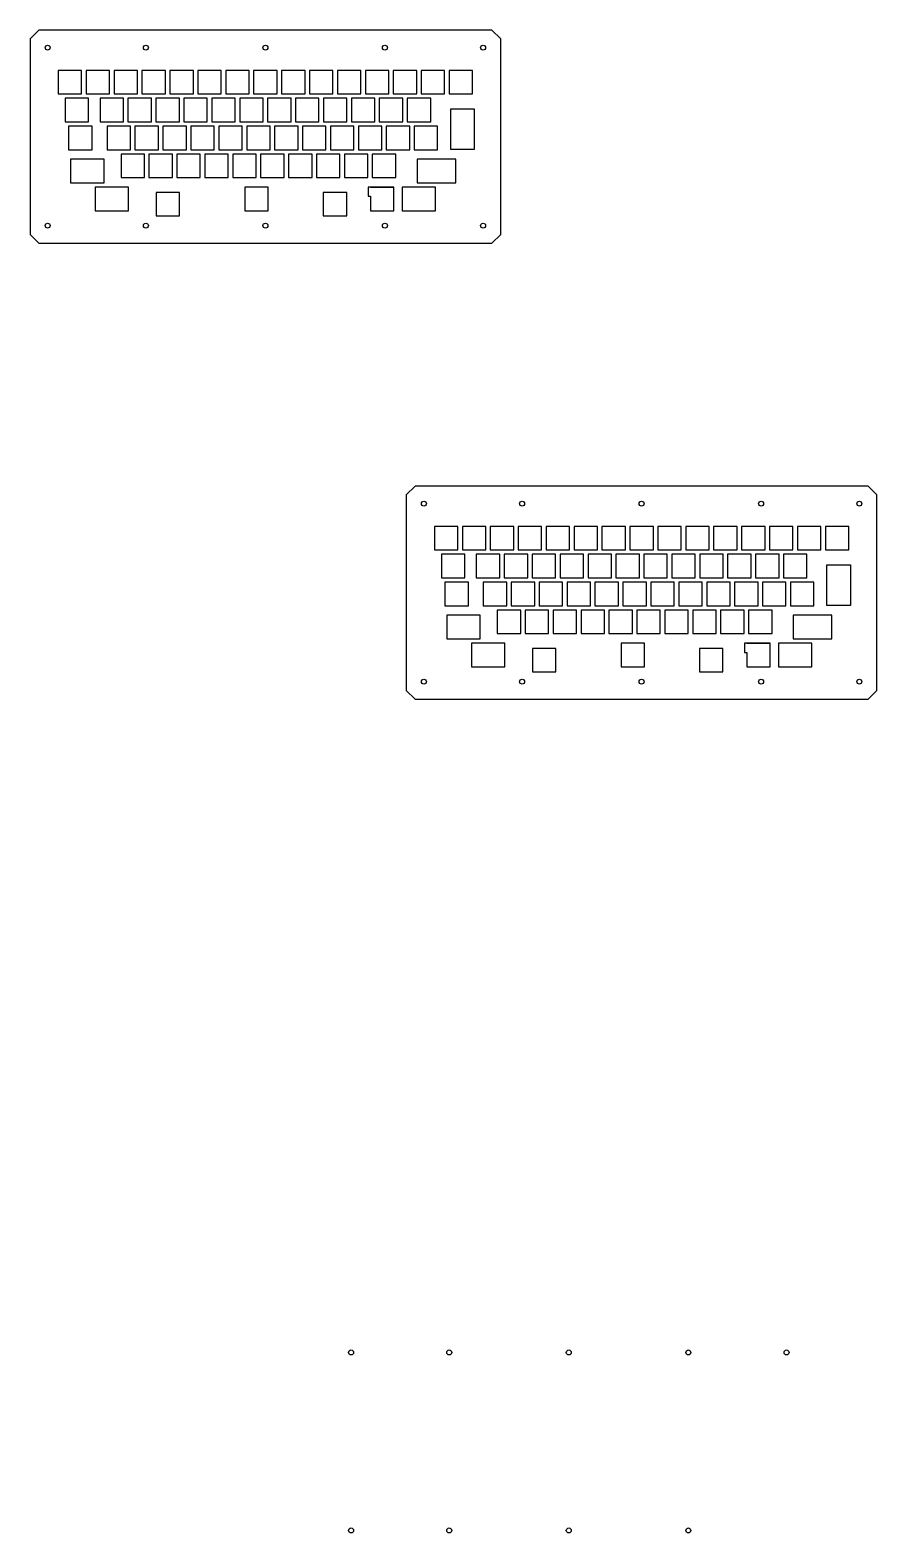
# Model space of a CAD drawing. Header units: millimetres. Extents: x -7565 to 5748, y -10126 to 3805.
# Drawn here: x 2713 to 3290, y -10126 to -9101 of the extents above; entities that cross this region are included whole.
import ezdxf

# ---------------------------------------------------------------- set-up
doc = ezdxf.new("R2010")
doc.units = ezdxf.units.MM
doc.layers.get('Defpoints').update_dxf_attribs({"color": 3})

msp = doc.modelspace()

# ---------------------------------------------------------------- linework, layer by layer
for centre in [(2931.55, -10002.595), (2998.55, -10002.595), (3080.1, -10002.595), (3161.65, -10002.595), (3228.65, -10002.595), (2931.55, -10123.995), (2998.55, -10123.995), (3080.1, -10123.995), (3161.65, -10123.995)]:
    msp.add_circle(centre, 1.7)
at = {"layer": 'Defpoints'}
for points in [[(3033.627, -9240.009), (3033.627, -9106.609), (3027.627, -9100.609), (2718.527, -9100.609), (2712.527, -9106.609), (2712.527, -9240.009), (2718.527, -9246.009), (3027.627, -9246.009)], [(2747.727, -9144.109), (2747.727, -9128.109), (2731.727, -9128.109), (2731.727, -9144.109)], [(2766.777, -9144.109), (2766.777, -9128.109), (2750.777, -9128.109), (2750.777, -9144.109)], [(2785.827, -9144.109), (2785.827, -9128.109), (2769.827, -9128.109), (2769.827, -9144.109)], [(2804.877, -9144.109), (2804.877, -9128.109), (2788.877, -9128.109), (2788.877, -9144.109)], [(2823.927, -9144.109), (2823.927, -9128.109), (2807.927, -9128.109), (2807.927, -9144.109)], [(2842.977, -9144.109), (2842.977, -9128.109), (2826.977, -9128.109), (2826.977, -9144.109)], [(2862.027, -9144.109), (2862.027, -9128.109), (2846.027, -9128.109), (2846.027, -9144.109)], [(2881.077, -9144.109), (2881.077, -9128.109), (2865.077, -9128.109), (2865.077, -9144.109)], [(2900.127, -9144.109), (2900.127, -9128.109), (2884.127, -9128.109), (2884.127, -9144.109)], [(2919.177, -9144.109), (2919.177, -9128.109), (2903.177, -9128.109), (2903.177, -9144.109)], [(2938.227, -9144.109), (2938.227, -9128.109), (2922.227, -9128.109), (2922.227, -9144.109)], [(2957.277, -9144.109), (2957.277, -9128.109), (2941.277, -9128.109), (2941.277, -9144.109)], [(2976.327, -9144.109), (2976.327, -9128.109), (2960.327, -9128.109), (2960.327, -9144.109)], [(2995.377, -9144.109), (2995.377, -9128.109), (2979.377, -9128.109), (2979.377, -9144.109)], [(3014.427, -9144.109), (3014.427, -9128.109), (2998.427, -9128.109), (2998.427, -9144.109)], [(2752.49, -9163.159), (2752.49, -9147.159), (2736.49, -9147.159), (2736.49, -9163.159)], [(2776.302, -9163.159), (2776.302, -9147.159), (2760.302, -9147.159), (2760.302, -9163.159)], [(2795.352, -9163.159), (2795.352, -9147.159), (2779.352, -9147.159), (2779.352, -9163.159)], [(2814.402, -9163.159), (2814.402, -9147.159), (2798.402, -9147.159), (2798.402, -9163.159)], [(2833.452, -9163.159), (2833.452, -9147.159), (2817.452, -9147.159), (2817.452, -9163.159)], [(2852.502, -9163.159), (2852.502, -9147.159), (2836.502, -9147.159), (2836.502, -9163.159)], [(2871.552, -9163.159), (2871.552, -9147.159), (2855.552, -9147.159), (2855.552, -9163.159)], [(2890.602, -9163.159), (2890.602, -9147.159), (2874.602, -9147.159), (2874.602, -9163.159)], [(2909.652, -9163.159), (2909.652, -9147.159), (2893.652, -9147.159), (2893.652, -9163.159)], [(2928.702, -9163.159), (2928.702, -9147.159), (2912.702, -9147.159), (2912.702, -9163.159)], [(2947.752, -9163.159), (2947.752, -9147.159), (2931.752, -9147.159), (2931.752, -9163.159)], [(2966.802, -9163.159), (2966.802, -9147.159), (2950.802, -9147.159), (2950.802, -9163.159)], [(2985.852, -9163.159), (2985.852, -9147.159), (2969.852, -9147.159), (2969.852, -9163.159)], [(3015.546, -9160.184), (3015.546, -9176.184), (3015.546, -9182.109), (3004.046, -9182.109), (2999.546, -9182.109), (2999.546, -9176.184), (2999.546, -9160.184), (2999.546, -9154.259), (3004.046, -9154.259), (3015.546, -9154.259)], [(2754.871, -9182.209), (2754.871, -9166.209), (2738.871, -9166.209), (2738.871, -9182.209)], [(2781.065, -9182.209), (2781.065, -9166.209), (2765.065, -9166.209), (2765.065, -9182.209)], [(2800.115, -9182.209), (2800.115, -9166.209), (2784.115, -9166.209), (2784.115, -9182.209)], [(2819.165, -9182.209), (2819.165, -9166.209), (2803.165, -9166.209), (2803.165, -9182.209)], [(2838.215, -9182.209), (2838.215, -9166.209), (2822.215, -9166.209), (2822.215, -9182.209)], [(2857.265, -9182.209), (2857.265, -9166.209), (2841.265, -9166.209), (2841.265, -9182.209)], [(2876.315, -9182.209), (2876.315, -9166.209), (2860.315, -9166.209), (2860.315, -9182.209)], [(2895.365, -9182.209), (2895.365, -9166.209), (2879.365, -9166.209), (2879.365, -9182.209)], [(2914.415, -9182.209), (2914.415, -9166.209), (2898.415, -9166.209), (2898.415, -9182.209)], [(2933.465, -9182.209), (2933.465, -9166.209), (2917.465, -9166.209), (2917.465, -9182.209)], [(2952.515, -9182.209), (2952.515, -9166.209), (2936.515, -9166.209), (2936.515, -9182.209)], [(2971.565, -9182.209), (2971.565, -9166.209), (2955.565, -9166.209), (2955.565, -9182.209)], [(2990.615, -9182.209), (2990.615, -9166.209), (2974.615, -9166.209), (2974.615, -9182.209)], [(2740.234, -9204.759), (2763.034, -9204.759), (2763.034, -9188.759), (2740.234, -9188.759)], [(2790.59, -9201.259), (2790.59, -9185.259), (2774.59, -9185.259), (2774.59, -9201.259)], [(2809.64, -9201.259), (2809.64, -9185.259), (2793.64, -9185.259), (2793.64, -9201.259)], [(2828.69, -9201.259), (2828.69, -9185.259), (2812.69, -9185.259), (2812.69, -9201.259)], [(2847.74, -9201.259), (2847.74, -9185.259), (2831.74, -9185.259), (2831.74, -9201.259)], [(2866.79, -9201.259), (2866.79, -9185.259), (2850.79, -9185.259), (2850.79, -9201.259)], [(2885.84, -9201.259), (2885.84, -9185.259), (2869.84, -9185.259), (2869.84, -9201.259)], [(2904.89, -9201.259), (2904.89, -9185.259), (2888.89, -9185.259), (2888.89, -9201.259)], [(2923.94, -9201.259), (2923.94, -9185.259), (2907.94, -9185.259), (2907.94, -9201.259)], [(2942.99, -9201.259), (2942.99, -9185.259), (2926.99, -9185.259), (2926.99, -9201.259)], [(2962.04, -9201.259), (2962.04, -9185.259), (2946.04, -9185.259), (2946.04, -9201.259)], [(2976.559, -9204.759), (3002.959, -9204.759), (3002.959, -9188.759), (2976.559, -9188.759)], [(2756.902, -9223.809), (2779.702, -9223.809), (2779.702, -9207.809), (2756.902, -9207.809)], [(2798.552, -9211.309), (2798.552, -9227.309), (2814.552, -9227.309), (2814.552, -9211.309)], [(2859.052, -9223.809), (2875.052, -9223.809), (2875.052, -9207.809), (2859.052, -9207.809)], [(2912.552, -9211.309), (2912.552, -9227.309), (2928.552, -9227.309), (2928.552, -9211.309)], [(2966.452, -9223.809), (2989.252, -9223.809), (2989.252, -9207.809), (2966.452, -9207.809)], [(3290.323, -9551.051), (3290.323, -9417.651), (3284.323, -9411.651), (2975.223, -9411.651), (2969.223, -9417.651), (2969.223, -9551.051), (2975.223, -9557.051), (3284.323, -9557.051)], [(3004.423, -9455.151), (3004.423, -9439.151), (2988.423, -9439.151), (2988.423, -9455.151)], [(3023.473, -9455.151), (3023.473, -9439.151), (3007.473, -9439.151), (3007.473, -9455.151)], [(3042.523, -9455.151), (3042.523, -9439.151), (3026.523, -9439.151), (3026.523, -9455.151)], [(3061.573, -9455.151), (3061.573, -9439.151), (3045.573, -9439.151), (3045.573, -9455.151)], [(3080.623, -9455.151), (3080.623, -9439.151), (3064.623, -9439.151), (3064.623, -9455.151)], [(3099.673, -9455.151), (3099.673, -9439.151), (3083.673, -9439.151), (3083.673, -9455.151)], [(3118.723, -9455.151), (3118.723, -9439.151), (3102.723, -9439.151), (3102.723, -9455.151)], [(3137.773, -9455.151), (3137.773, -9439.151), (3121.773, -9439.151), (3121.773, -9455.151)], [(3156.823, -9455.151), (3156.823, -9439.151), (3140.823, -9439.151), (3140.823, -9455.151)], [(3175.873, -9455.151), (3175.873, -9439.151), (3159.873, -9439.151), (3159.873, -9455.151)], [(3194.923, -9455.151), (3194.923, -9439.151), (3178.923, -9439.151), (3178.923, -9455.151)], [(3213.973, -9455.151), (3213.973, -9439.151), (3197.973, -9439.151), (3197.973, -9455.151)], [(3233.023, -9455.151), (3233.023, -9439.151), (3217.023, -9439.151), (3217.023, -9455.151)], [(3252.073, -9455.151), (3252.073, -9439.151), (3236.073, -9439.151), (3236.073, -9455.151)], [(3271.123, -9455.151), (3271.123, -9439.151), (3255.123, -9439.151), (3255.123, -9455.151)], [(3009.185, -9474.201), (3009.185, -9458.201), (2993.185, -9458.201), (2993.185, -9474.201)], [(3032.998, -9474.201), (3032.998, -9458.201), (3016.998, -9458.201), (3016.998, -9474.201)], [(3052.048, -9474.201), (3052.048, -9458.201), (3036.048, -9458.201), (3036.048, -9474.201)], [(3071.098, -9474.201), (3071.098, -9458.201), (3055.098, -9458.201), (3055.098, -9474.201)], [(3090.148, -9474.201), (3090.148, -9458.201), (3074.148, -9458.201), (3074.148, -9474.201)], [(3109.198, -9474.201), (3109.198, -9458.201), (3093.198, -9458.201), (3093.198, -9474.201)], [(3128.248, -9474.201), (3128.248, -9458.201), (3112.248, -9458.201), (3112.248, -9474.201)], [(3147.298, -9474.201), (3147.298, -9458.201), (3131.298, -9458.201), (3131.298, -9474.201)], [(3166.348, -9474.201), (3166.348, -9458.201), (3150.348, -9458.201), (3150.348, -9474.201)], [(3185.398, -9474.201), (3185.398, -9458.201), (3169.398, -9458.201), (3169.398, -9474.201)], [(3204.448, -9474.201), (3204.448, -9458.201), (3188.448, -9458.201), (3188.448, -9474.201)], [(3223.498, -9474.201), (3223.498, -9458.201), (3207.498, -9458.201), (3207.498, -9474.201)], [(3242.548, -9474.201), (3242.548, -9458.201), (3226.548, -9458.201), (3226.548, -9474.201)], [(3272.241, -9471.226), (3272.241, -9487.226), (3272.241, -9493.151), (3260.741, -9493.151), (3256.241, -9493.151), (3256.241, -9487.226), (3256.241, -9471.226), (3256.241, -9465.301), (3260.741, -9465.301), (3272.241, -9465.301)], [(3011.566, -9493.251), (3011.566, -9477.251), (2995.566, -9477.251), (2995.566, -9493.251)], [(3037.76, -9493.251), (3037.76, -9477.251), (3021.76, -9477.251), (3021.76, -9493.251)], [(3056.81, -9493.251), (3056.81, -9477.251), (3040.81, -9477.251), (3040.81, -9493.251)], [(3075.86, -9493.251), (3075.86, -9477.251), (3059.86, -9477.251), (3059.86, -9493.251)], [(3094.91, -9493.251), (3094.91, -9477.251), (3078.91, -9477.251), (3078.91, -9493.251)], [(3113.96, -9493.251), (3113.96, -9477.251), (3097.96, -9477.251), (3097.96, -9493.251)], [(3133.01, -9493.251), (3133.01, -9477.251), (3117.01, -9477.251), (3117.01, -9493.251)], [(3152.06, -9493.251), (3152.06, -9477.251), (3136.06, -9477.251), (3136.06, -9493.251)], [(3171.11, -9493.251), (3171.11, -9477.251), (3155.11, -9477.251), (3155.11, -9493.251)], [(3190.16, -9493.251), (3190.16, -9477.251), (3174.16, -9477.251), (3174.16, -9493.251)], [(3209.21, -9493.251), (3209.21, -9477.251), (3193.21, -9477.251), (3193.21, -9493.251)], [(3228.26, -9493.251), (3228.26, -9477.251), (3212.26, -9477.251), (3212.26, -9493.251)], [(3247.31, -9493.251), (3247.31, -9477.251), (3231.31, -9477.251), (3231.31, -9493.251)], [(2996.929, -9515.801), (3019.729, -9515.801), (3019.729, -9499.801), (2996.929, -9499.801)], [(3047.285, -9512.301), (3047.285, -9496.301), (3031.285, -9496.301), (3031.285, -9512.301)], [(3066.335, -9512.301), (3066.335, -9496.301), (3050.335, -9496.301), (3050.335, -9512.301)], [(3085.385, -9512.301), (3085.385, -9496.301), (3069.385, -9496.301), (3069.385, -9512.301)], [(3104.435, -9512.301), (3104.435, -9496.301), (3088.435, -9496.301), (3088.435, -9512.301)], [(3123.485, -9512.301), (3123.485, -9496.301), (3107.485, -9496.301), (3107.485, -9512.301)], [(3142.535, -9512.301), (3142.535, -9496.301), (3126.535, -9496.301), (3126.535, -9512.301)], [(3161.585, -9512.301), (3161.585, -9496.301), (3145.585, -9496.301), (3145.585, -9512.301)], [(3180.635, -9512.301), (3180.635, -9496.301), (3164.635, -9496.301), (3164.635, -9512.301)], [(3199.685, -9512.301), (3199.685, -9496.301), (3183.685, -9496.301), (3183.685, -9512.301)], [(3218.735, -9512.301), (3218.735, -9496.301), (3202.735, -9496.301), (3202.735, -9512.301)], [(3233.254, -9515.801), (3259.654, -9515.801), (3259.654, -9499.801), (3233.254, -9499.801)], [(3013.598, -9534.851), (3036.398, -9534.851), (3036.398, -9518.851), (3013.598, -9518.851)], [(3055.248, -9522.351), (3055.248, -9538.351), (3071.248, -9538.351), (3071.248, -9522.351)], [(3115.748, -9534.851), (3131.748, -9534.851), (3131.748, -9518.851), (3115.748, -9518.851)], [(3169.248, -9522.351), (3169.248, -9538.351), (3185.248, -9538.351), (3185.248, -9522.351)], [(3223.148, -9534.851), (3245.948, -9534.851), (3245.948, -9518.851), (3223.148, -9518.851)]]:
    msp.add_lwpolyline(points, close=True, dxfattribs=at)
for points in [[(2944.777, -9207.809), (2960.777, -9207.809), (2943.277, -9207.809), (2943.277, -9214.009), (2944.777, -9214.009), (2944.777, -9223.809), (2960.777, -9223.809), (2960.777, -9207.809)], [(3201.473, -9518.851), (3217.473, -9518.851), (3199.973, -9518.851), (3199.973, -9525.051), (3201.473, -9525.051), (3201.473, -9534.851), (3217.473, -9534.851), (3217.473, -9518.851)]]:
    msp.add_lwpolyline(points, dxfattribs=at)
for centre in [(2724.527, -9112.609), (2791.527, -9112.609), (2873.077, -9112.609), (2954.627, -9112.609), (3021.627, -9112.609), (2724.527, -9234.009), (2791.527, -9234.009), (2873.077, -9234.009), (2954.627, -9234.009), (3021.627, -9234.009), (2981.223, -9423.651), (3048.223, -9423.651), (3129.773, -9423.651), (3211.323, -9423.651), (3278.323, -9423.651), (2981.223, -9545.051), (3048.223, -9545.051), (3129.773, -9545.051), (3211.323, -9545.051), (3278.323, -9545.051)]:
    msp.add_circle(centre, 1.7, dxfattribs=at)

doc.saveas('drawing.dxf')
